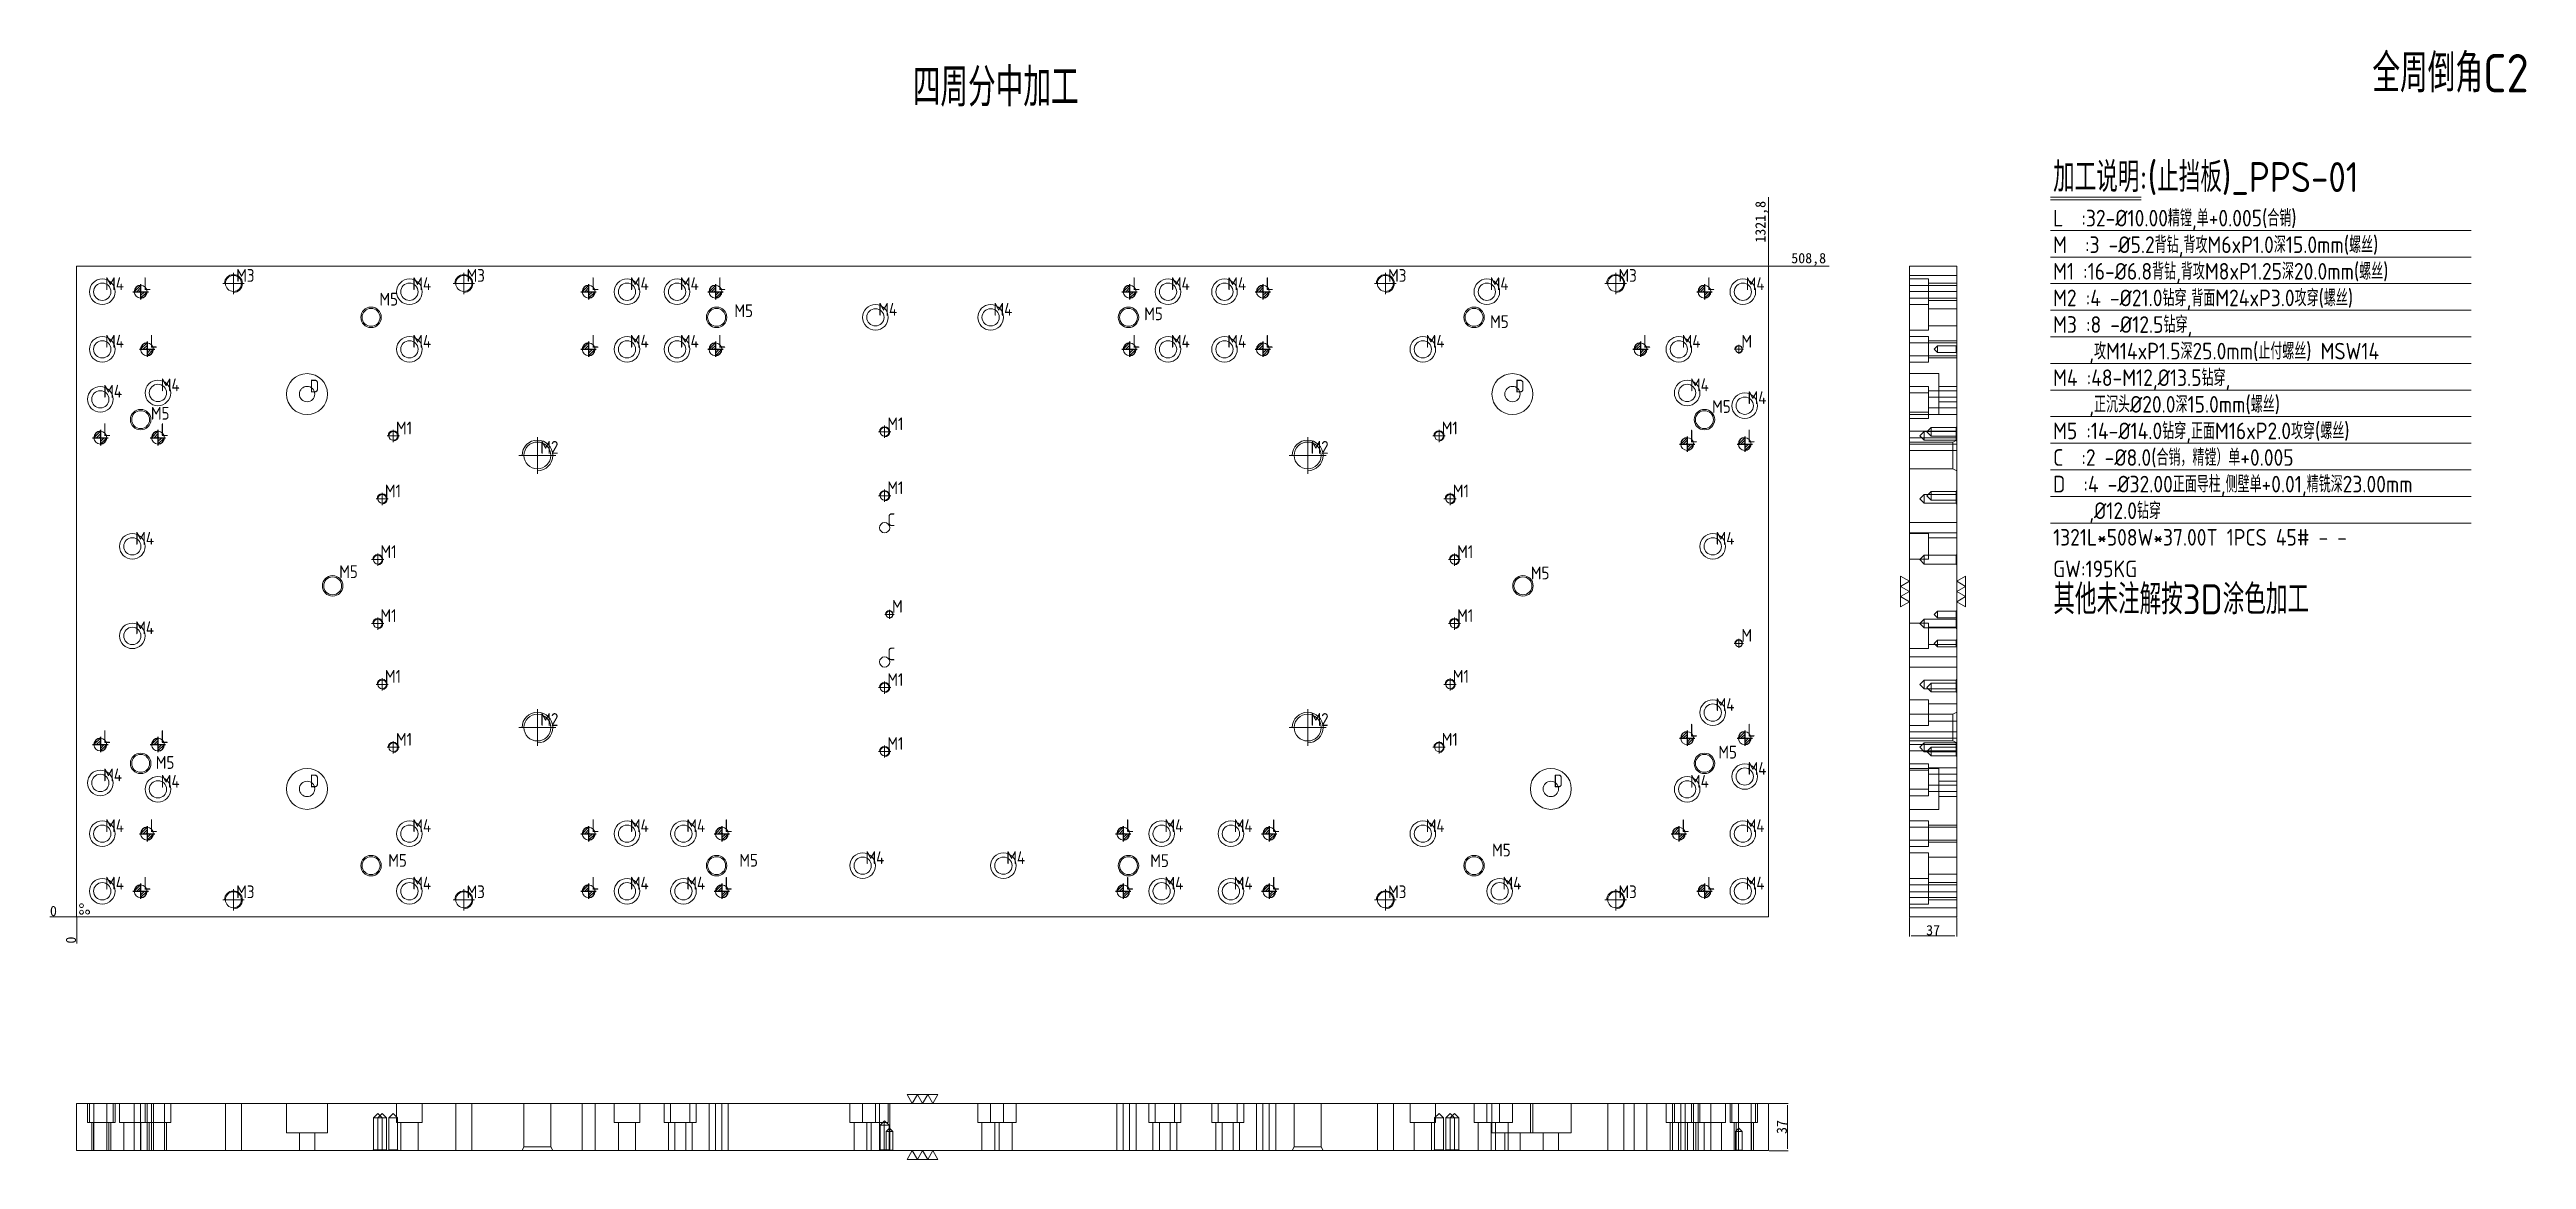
# Model space of a CAD drawing. Header units: millimetres. Extents: x 10529 to 12464, y 54936 to 55804.
import ezdxf

# ---------------------------------------------------------------- set-up
doc = ezdxf.new("R2010")
doc.units = ezdxf.units.MM
doc.linetypes.add('CENTER', pattern=[0])
doc.linetypes.add('DASHED', pattern=[0])
doc.layers.add('dim', color=4, linetype='Continuous')
doc.layers.add('dim_temp', color=161, linetype='Continuous', lineweight=9)
doc.layers.add('PPS', color=7, linetype='Continuous', true_color=0xffffff)
doc.layers.add('U1', color=7, linetype='Continuous', true_color=0xffffff)
doc.styles.add('_PUG_ERP', font='txt')
doc.styles.add('gbenor', font='gbenor.shx', dxfattribs={"bigfont": 'gbcbig'})
doc.dimstyles.new('_PUG_ERP', dxfattribs={"dimtxt": 8, "dimasz": 1.5, "dimexe": 0.5, "dimexo": 0.5, "dimgap": 0.5, "dimtad": 1, "dimtxsty": '_PUG_ERP', "dimblk": 'CLOSEDBLANK', "dimcen": 0, "dimclrd": 4, "dimclre": 4, "dimclrt": 3, "dimazin": 3, "dimtfac": 1, "dimtmove": 0, "dimatfit": 3, "dimldrblk": 'CLOSEDBLANK', "dimlwd": 9, "dimlwe": 9})

msp = doc.modelspace()

# ---------------------------------------------------------------- texts
at = {"layer": 'dim', "color": 4, "lineweight": 18, "style": 'gbenor'}
for s, height, p in [('四周分中加工', 30, (11203.096, 55759.287)), ('加工说明:(止挡板)_PPS-01', 23.4, (12094.074, 55692.407)), ('M  :3 -%%c5.2背钻,背攻M6xP1.0深15.0mm(螺丝)', 13, (12094.072, 55644.678)), ('M4', 10, (10572.075, 55615.705)), ('L', 10, (10601.975, 55615.655)), ('M3', 10, (10674.515, 55622.175)), ('M4', 10, (10812.075, 55615.705)), ('M3', 10, (10854.515, 55622.175)), ('L', 10, (10951.975, 55615.655)), ('M4', 10, (10982.075, 55615.705)), ('M4', 10, (11021.175, 55615.705)), ('L', 10, (11051.075, 55615.655)), ('L', 10, (11374.675, 55615.655)), ('M4', 10, (11404.775, 55615.705)), ('M4', 10, (11448.875, 55615.705)), ('L', 10, (11478.775, 55615.655)), ('M3', 10, (11574.515, 55622.175)), ('M4', 10, (11653.875, 55615.705)), ('M3', 10, (11754.515, 55622.175)), ('L', 10, (11823.775, 55615.655)), ('M4', 10, (11853.875, 55615.705)), ('M1 :16-%%c6.8背钻,背攻M8xP1.25深20.0mm(螺丝)', 13, (12094.072, 55623.878)), ('M5', 10, (10786.426, 55603.589)), ('M5', 10, (11063.78, 55594.556)), ('M4', 10, (11176.175, 55595.705)), ('M4', 10, (11266.175, 55595.705)), ('M5', 10, (11383.938, 55592.153)), ('M2 :4 -%%c21.0钻穿,背面M24xP3.0攻穿(螺丝)', 13, (12094.072, 55603.078)), ('M4', 10, (10572.075, 55570.705)), ('L', 10, (10606.975, 55570.655)), ('M4', 10, (10812.075, 55570.705)), ('L', 10, (10951.975, 55570.655)), ('M4', 10, (10982.075, 55570.705)), ('M4', 10, (11021.175, 55570.705)), ('L', 10, (11051.075, 55570.655)), ('L', 10, (11374.675, 55570.655)), ('M4', 10, (11404.775, 55570.705)), ('M4', 10, (11448.875, 55570.705)), ('L', 10, (11478.775, 55570.655)), ('M4', 10, (11603.875, 55570.705)), ('M5', 10, (11654.191, 55586.034)), ('L', 10, (11773.775, 55570.655)), ('M4', 10, (11803.875, 55570.705)), ('M', 10, (11850.535, 55570.655)), ('M3 :8 -%%c12.5钻穿,', 13, (12094.072, 55582.278)), ('    ,攻M14xP1.5深25.0mm(止付螺丝) MSW14', 13, (12094.072, 55561.478)), ('M4', 10, (10615.575, 55536.605)), ('D', 10, (10731.995, 55535.665)), ('D', 10, (11673.795, 55535.665)), ('M4', 10, (11810.375, 55536.605)), ('M4 :48-M12,%%c13.5钻穿,', 13, (12094.072, 55540.678)), ('M4', 10, (10570.575, 55531.605)), ('M5', 10, (10607.85, 55514.4)), ('M5', 10, (11827.687, 55519.649)), ('M4', 10, (11855.375, 55526.605)), ('    ,正沉头%%c20.0深15.0mm(螺丝)', 13, (12094.072, 55519.878)), ('L', 10, (10570.475, 55501.555)), ('L', 10, (10615.475, 55501.555)), ('M1', 10, (10799.333, 55502.9)), ('M1', 10, (11183.241, 55506.145)), ('M1', 10, (11616.377, 55502.9)), ('L', 10, (11810.275, 55496.555)), ('L', 10, (11855.275, 55496.555)), ('M5 :14-%%c14.0钻穿,正面M16xP2.0攻穿(螺丝)', 13, (12094.072, 55499.078)), ('M2', 10, (10912.115, 55487.725)), ('M2', 10, (11513.915, 55487.725)), ('M1', 10, (11183.241, 55456.145)), ('D  :4 -%%c32.00正面导柱,侧壁单+0.01,精铣深23.00mm', 13, (12094.072, 55457.478)), ('M1', 10, (10790.65, 55453.66)), ('M1', 10, (11625.06, 55453.66)), ('    ,%%c12.0钻穿', 13, (12094.072, 55436.678)), ('M4', 10, (10595.575, 55416.605)), ('C', 10, (11183.241, 55431.145)), ('M4', 10, (11830.375, 55416.605)), ('1321L*508W*37.00T 1PCS 45# - - ', 13, (12094.072, 55415.878)), ('M1', 10, (10787.241, 55406.145)), ('M1', 10, (11628.469, 55406.145)), ('M5', 10, (10755.002, 55390.52)), ('M5', 10, (11686.021, 55389.491)), ('GW:195KG ', 13, (12094.072, 55391.178)), ('M', 10, (11186.935, 55363.365)), ('M4', 10, (10595.575, 55346.605)), ('M1', 10, (10787.241, 55356.145)), ('M1', 10, (11628.469, 55356.145)), ('M', 10, (11850.535, 55340.655)), ('C', 10, (11183.241, 55326.145)), ('M1', 10, (10790.65, 55308.63)), ('M1', 10, (11183.241, 55306.145)), ('M1', 10, (11625.06, 55308.63)), ('M4', 10, (11830.375, 55286.605)), ('L', 10, (10570.475, 55261.555)), ('L', 10, (10615.475, 55261.555)), ('M2', 10, (10912.115, 55274.925)), ('M2', 10, (11513.915, 55274.925)), ('L', 10, (11810.275, 55266.555)), ('L', 10, (11855.275, 55266.555)), ('M1', 10, (10799.333, 55259.39)), ('M1', 10, (11183.241, 55256.145)), ('M1', 10, (11616.377, 55259.39)), ('M5', 10, (11832.53, 55249.389)), ('M4', 10, (10570.575, 55231.605)), ('M5', 10, (10611.666, 55241.292)), ('M4', 10, (10615.575, 55226.605)), ('D', 10, (10731.995, 55226.865)), ('D', 10, (11703.795, 55226.865)), ('M4', 10, (11810.375, 55226.605)), ('M4', 10, (11855.375, 55236.605)), ('M4', 10, (10572.075, 55191.905)), ('L', 10, (10606.975, 55191.855)), ('M4', 10, (10812.075, 55191.905)), ('L', 10, (10951.975, 55191.855)), ('M4', 10, (10982.075, 55191.905)), ('M4', 10, (11026.175, 55191.905)), ('L', 10, (11056.075, 55191.855)), ('L', 10, (11369.675, 55191.855)), ('M4', 10, (11399.775, 55191.905)), ('M4', 10, (11453.875, 55191.905)), ('L', 10, (11483.775, 55191.855)), ('M4', 10, (11603.875, 55191.905)), ('L', 10, (11803.775, 55191.855)), ('M4', 10, (11853.875, 55191.905)), ('M5', 10, (10793.318, 55164.715)), ('M5', 10, (11067.617, 55164.827)), ('M4', 10, (11166.175, 55166.905)), ('M4', 10, (11276.175, 55166.905)), ('M5', 10, (11388.692, 55164.525)), ('M5', 10, (11655.743, 55172.789)), ('M4', 10, (10572.075, 55146.905)), ('L', 10, (10601.975, 55146.855)), ('M4', 10, (10812.075, 55146.905)), ('L', 10, (10951.975, 55146.855)), ('M4', 10, (10982.075, 55146.905)), ('M4', 10, (11026.175, 55146.905)), ('L', 10, (11056.075, 55146.855)), ('L', 10, (11369.675, 55146.855)), ('M4', 10, (11399.775, 55146.905)), ('M4', 10, (11453.875, 55146.905)), ('L', 10, (11483.775, 55146.855)), ('M4', 10, (11663.875, 55146.905)), ('L', 10, (11823.775, 55146.855)), ('M4', 10, (11853.875, 55146.905)), ('M3', 10, (10674.515, 55140.175)), ('M3', 10, (10854.515, 55140.175)), ('M3', 10, (11574.515, 55140.175)), ('M3', 10, (11754.515, 55140.175))]:
    msp.add_text(s, height=height, dxfattribs=at).set_placement(p)
at = {"layer": 'dim', "color": 3, "lineweight": 18, "style": 'gbenor'}
for s, p in [('L  :32-%%c10.00精镗,单+0.005(合销)', (12094.072, 55665.478)), ('C  :2 -%%c8.0(合销，精镗）单+0.005', (12094.072, 55478.278))]:
    msp.add_text(s, height=13, dxfattribs=at).set_placement(p)
at = {"layer": 'dim', "color": 21, "lineweight": 18, "style": 'gbenor'}
msp.add_text('其他未注解按3D涂色加工', height=23.4, dxfattribs=at).set_placement((12094.29, 55362.207))
at = {"layer": 'U1', "color": 3, "lineweight": 18, "style": 'gbenor'}
msp.add_text('全周倒角C2', height=30, dxfattribs=at).set_placement((12343.529, 55770.348))

# ---------------------------------------------------------------- blocks, each defined once
blk = doc.blocks.new('*D1268')
at = {"layer": 'Defpoints', "color": 0}
for p in [(11871.6, 55634.4), (11886.6, 55634.4), (10549.9, 55125.6)]:
    blk.add_point(p, dxfattribs=at)
at = {"layer": 'dim_temp', "color": 4, "lineweight": 9}
blk.add_line((11872.1, 55634.4), (11919.1, 55634.4), dxfattribs=at)
at = {"layer": 'dim_temp', "color": 3, "lineweight": 18, "insert": (11903.1, 55639.7), "char_height": 8, "attachment_point": 5, "style": '_PUG_ERP'}
blk.add_mtext('508,8', dxfattribs=at)
blk = doc.blocks.new('_ClosedBlank')
blk = doc.blocks.new('*D1269')
at = {"layer": 'Defpoints', "color": 0}
for p in [(10534.9, 55125.6), (10549.9, 55125.6), (10549.9, 55125.6)]:
    blk.add_point(p, dxfattribs=at)
at = {"layer": 'dim_temp', "color": 4, "lineweight": 9}
blk.add_line((10549.4, 55125.6), (10529, 55125.6), dxfattribs=at)
at = {"layer": 'dim_temp', "color": 3, "lineweight": 18, "insert": (10531.7, 55130.1), "char_height": 8, "attachment_point": 5, "style": '_PUG_ERP'}
blk.add_mtext('0', dxfattribs=at)
blk = doc.blocks.new('*D1270')
at = {"layer": 'Defpoints', "color": 0}
for p in [(10549.9, 55125.6), (10549.9, 55125.6), (10549.9, 55110.6)]:
    blk.add_point(p, dxfattribs=at)
at = {"layer": 'dim_temp', "color": 4, "lineweight": 9}
blk.add_line((10549.9, 55125.1), (10549.9, 55104.8), dxfattribs=at)
at = {"layer": 'dim_temp', "color": 3, "lineweight": 18, "insert": (10545.4, 55107.4), "char_height": 8, "attachment_point": 5, "rotation": 90, "style": '_PUG_ERP'}
blk.add_mtext('0', dxfattribs=at)
blk = doc.blocks.new('*D1271')
at = {"layer": 'Defpoints', "color": 0}
for p in [(11871.6, 55649.4), (11871.6, 55634.4), (10549.9, 55125.6)]:
    blk.add_point(p, dxfattribs=at)
at = {"layer": 'dim_temp', "color": 4, "lineweight": 9}
blk.add_line((11871.6, 55634.9), (11871.6, 55688.4), dxfattribs=at)
at = {"layer": 'dim_temp', "color": 3, "lineweight": 18, "insert": (11866.4, 55669.1), "char_height": 8, "attachment_point": 5, "rotation": 90, "style": '_PUG_ERP'}
blk.add_mtext('1321,8', dxfattribs=at)
blk = doc.blocks.new('*D1272')
at = {"layer": 'Defpoints', "color": 0}
for p in [(11871.6, 54979.7), (11871.6, 54942.7), (11886.6, 54942.7)]:
    blk.add_point(p, dxfattribs=at)
at = {"layer": 'dim_temp', "color": 4, "lineweight": 9}
for p, q in [((11872.1, 54979.7), (11887.1, 54979.7)), ((11886.6, 54978.2), (11886.6, 54944.2)), ((11872.1, 54942.7), (11887.1, 54942.7))]:
    blk.add_line(p, q, dxfattribs=at)
at = {"layer": 'dim_temp', "color": 3, "lineweight": 18, "insert": (11882.1, 54961.2), "char_height": 8, "attachment_point": 5, "rotation": 90, "style": '_PUG_ERP'}
blk.add_mtext('37', dxfattribs=at)
blk = doc.blocks.new('*D1273')
at = {"layer": 'Defpoints', "color": 0}
for p in [(11981.8, 55125.6), (12018.8, 55125.6), (12018.8, 55110.6)]:
    blk.add_point(p, dxfattribs=at)
at = {"layer": 'dim_temp', "color": 4, "lineweight": 9}
for p, q in [((11981.8, 55125.1), (11981.8, 55110.1)), ((12018.8, 55125.1), (12018.8, 55110.1)), ((11983.3, 55110.6), (12017.3, 55110.6))]:
    blk.add_line(p, q, dxfattribs=at)
at = {"layer": 'dim_temp', "color": 3, "lineweight": 18, "insert": (12000.3, 55115.1), "char_height": 8, "attachment_point": 5, "style": '_PUG_ERP'}
blk.add_mtext('37', dxfattribs=at)
blk = doc.blocks.new('pg_hx_L0')
at = {"color": 230}
for p, q in [((-0.6, 0), (0.6, 0)), ((-0.5, 0), (0, 0.5)), ((-0.3, 0), (0, 0.3)), ((-0.1, 0), (0, 0.1)), ((0, 0.6), (0, -0.6)), ((0.1, 0), (0, -0.1)), ((0.5, 0), (0, -0.5)), ((0.3, 0), (0, -0.3))]:
    blk.add_line(p, q, dxfattribs=at)
for start, end in [(90, 180), (270, 0)]:
    blk.add_arc((0, 0), 0.5, start, end, dxfattribs=at)
blk = doc.blocks.new('pg_hx_LLL0')
blk.add_blockref('pg_hx_L0', (0, 0))

# ---------------------------------------------------------------- dimensions: what is measured, and where the dimension line sits
at = {"layer": 'dim_temp', "lineweight": 18}
for feature_location, offset, dtype, picture, middle in [((11871.65, 55634.4), (0, 15), 1, '*D1271', (11866.388, 55669.138)), ((11871.65, 55634.4), (15, 0), 0, '*D1268', (11903.15, 55639.662)), ((10549.85, 55125.6), (-15, 0), 0, '*D1269', (10531.683333333, 55130.1)), ((10549.85, 55125.6), (0, -15), 1, '*D1270', (10545.35, 55107.433333333))]:
    dim = msp.add_ordinate_dim(feature_location=feature_location, offset=offset, dtype=dtype, origin=(10549.85, 55125.6), dimstyle='_PUG_ERP', dxfattribs=at)
    dim.commit()
    dim.dimension.update_dxf_attribs({"geometry": picture, "text_midpoint": middle})
dim = msp.add_linear_dim(base=(12018.805, 55110.6), p1=(11981.805, 55125.6), p2=(12018.805, 55125.6), dimstyle='_PUG_ERP', dxfattribs=at)
dim.commit()
dim.dimension.update_dxf_attribs({"geometry": '*D1273', "text_midpoint": (12000.305, 55115.1)})
dim = msp.add_linear_dim(base=(11886.65, 54942.735), p1=(11871.65, 54979.735), p2=(11871.65, 54942.735), angle=90, dimstyle='_PUG_ERP', dxfattribs=at)
dim.commit()
dim.dimension.update_dxf_attribs({"geometry": '*D1272', "text_midpoint": (11882.15, 54961.235)})

# ---------------------------------------------------------------- linework, layer by layer
at = {"layer": 'dim', "color": 8, "linetype": 'Continuous', "lineweight": 18}
for p, q in [((12092.122, 55688.368), (12162.884, 55688.368)), ((12092.122, 55686.418), (12162.884, 55686.418)), ((12092.122, 55662.368), (12420.658, 55662.368)), ((12092.122, 55641.568), (12420.658, 55641.568)), ((12092.122, 55620.768), (12420.658, 55620.768)), ((12092.122, 55599.968), (12420.658, 55599.968)), ((12092.122, 55579.168), (12420.658, 55579.168)), ((12092.122, 55558.368), (12420.658, 55558.368)), ((12092.122, 55537.568), (12420.658, 55537.568)), ((12092.122, 55516.768), (12420.658, 55516.768)), ((12092.122, 55495.968), (12420.658, 55495.968)), ((12092.122, 55475.168), (12420.658, 55475.168)), ((12092.122, 55454.368), (12420.658, 55454.368)), ((12092.122, 55433.568), (12420.658, 55433.568))]:
    msp.add_line(p, q, dxfattribs=at)
at = {"layer": 'dim', "color": 20, "linetype": 'Continuous', "lineweight": 18}
for p, q in [((11981.805, 55388), (11974.877, 55392)), ((11974.877, 55392), (11974.877, 55368)), ((11981.805, 55388), (11974.877, 55384)), ((12018.805, 55388), (12025.733, 55392)), ((12018.805, 55388), (12025.733, 55384)), ((12025.733, 55392), (12025.733, 55368)), ((11981.805, 55380), (11974.877, 55384)), ((11981.805, 55380), (11974.877, 55376)), ((11981.805, 55372), (11974.877, 55376)), ((11981.805, 55372), (11974.877, 55368)), ((12018.805, 55380), (12025.733, 55384)), ((12018.805, 55380), (12025.733, 55376)), ((12018.805, 55372), (12025.733, 55376)), ((12018.805, 55372), (12025.733, 55368)), ((11202.75, 54979.735), (11198.75, 54986.663)), ((11222.75, 54986.663), (11198.75, 54986.663)), ((11202.75, 54979.735), (11206.75, 54986.663)), ((11210.75, 54979.735), (11206.75, 54986.663)), ((11210.75, 54979.735), (11214.75, 54986.663)), ((11218.75, 54979.735), (11214.75, 54986.663)), ((11218.75, 54979.735), (11222.75, 54986.663)), ((11202.75, 54942.735), (11198.75, 54935.807)), ((11202.75, 54942.735), (11206.75, 54935.807)), ((11210.75, 54942.735), (11206.75, 54935.807)), ((11210.75, 54942.735), (11214.75, 54935.807)), ((11218.75, 54942.735), (11214.75, 54935.807)), ((11218.75, 54942.735), (11222.75, 54935.807)), ((11222.75, 54935.807), (11198.75, 54935.807))]:
    msp.add_line(p, q, dxfattribs=at)
at = {"layer": 'dim', "lineweight": 18}
for centre in [(10553.641, 55134.327), (10553.641, 55129.157), (10558.382, 55129.265)]:
    msp.add_circle(centre, 1.523, dxfattribs=at)
at = {"layer": 'PPS', "color": 135, "linetype": 'Continuous', "lineweight": 18}
for p, q in [((10549.85, 55125.6), (10549.85, 55634.4)), ((10549.85, 55634.4), (11871.65, 55634.4)), ((11871.65, 55634.4), (11871.65, 55125.6)), ((11981.805, 55634.4), (11981.805, 55125.6)), ((11981.805, 55634.4), (12018.805, 55634.4)), ((12018.805, 55634.4), (12018.805, 55125.6)), ((11871.65, 55125.6), (10549.85, 55125.6)), ((11981.805, 55125.6), (12018.805, 55125.6)), ((11871.65, 54979.735), (10549.85, 54979.735)), ((10549.85, 54979.735), (10549.85, 54942.735)), ((11871.65, 54979.735), (11871.65, 54942.735)), ((11871.65, 54942.735), (10549.85, 54942.735))]:
    msp.add_line(p, q, dxfattribs=at)
at = {"layer": 'PPS', "color": 1, "linetype": 'CENTER', "lineweight": 18, "ltscale": 1.35368}
for p, q in [((10663.95, 55620.9), (10680.75, 55620.9)), ((10672.35, 55612.5), (10672.35, 55629.3)), ((10843.95, 55620.9), (10860.75, 55620.9)), ((10852.35, 55612.5), (10852.35, 55629.3)), ((11563.95, 55620.9), (11580.75, 55620.9)), ((11572.35, 55612.5), (11572.35, 55629.3)), ((11743.95, 55620.9), (11760.75, 55620.9)), ((11752.35, 55612.5), (11752.35, 55629.3)), ((11844.85, 55569.42), (11852.05, 55569.42)), ((11848.45, 55565.82), (11848.45, 55573.02)), ((10797.228, 55496.855), (10797.228, 55506.455)), ((11176.336, 55504.9), (11185.936, 55504.9)), ((11181.136, 55500.1), (11181.136, 55509.7)), ((11614.272, 55496.855), (11614.272, 55506.455)), ((10792.428, 55501.655), (10802.028, 55501.655)), ((10895.45, 55486.4), (10924.25, 55486.4)), ((10909.85, 55472), (10909.85, 55500.8)), ((11497.25, 55486.4), (11526.05, 55486.4)), ((11511.65, 55472), (11511.65, 55500.8)), ((11609.472, 55501.655), (11619.072, 55501.655)), ((10783.745, 55452.415), (10793.345, 55452.415)), ((10788.545, 55447.615), (10788.545, 55457.215)), ((11176.336, 55454.9), (11185.936, 55454.9)), ((11181.136, 55450.1), (11181.136, 55459.7)), ((11618.155, 55452.415), (11627.755, 55452.415)), ((11622.955, 55447.615), (11622.955, 55457.215)), ((10785.136, 55400.1), (10785.136, 55409.7)), ((11626.364, 55400.1), (11626.364, 55409.7)), ((10780.336, 55404.9), (10789.936, 55404.9)), ((11621.564, 55404.9), (11631.164, 55404.9)), ((10780.336, 55354.9), (10789.936, 55354.9)), ((10785.136, 55350.1), (10785.136, 55359.7)), ((11181.25, 55362.13), (11188.45, 55362.13)), ((11184.85, 55358.53), (11184.85, 55365.73)), ((11621.564, 55354.9), (11631.164, 55354.9)), ((11626.364, 55350.1), (11626.364, 55359.7)), ((11844.85, 55339.42), (11852.05, 55339.42)), ((11848.45, 55335.82), (11848.45, 55343.02)), ((10788.545, 55302.585), (10788.545, 55312.185)), ((11181.136, 55300.1), (11181.136, 55309.7)), ((11622.955, 55302.585), (11622.955, 55312.185)), ((10783.745, 55307.385), (10793.345, 55307.385)), ((11176.336, 55304.9), (11185.936, 55304.9)), ((11618.155, 55307.385), (11627.755, 55307.385)), ((10895.45, 55273.6), (10924.25, 55273.6)), ((10909.85, 55259.2), (10909.85, 55288)), ((11497.25, 55273.6), (11526.05, 55273.6)), ((11511.65, 55259.2), (11511.65, 55288)), ((10792.428, 55258.145), (10802.028, 55258.145)), ((10797.228, 55253.345), (10797.228, 55262.945)), ((11176.336, 55254.9), (11185.936, 55254.9)), ((11181.136, 55250.1), (11181.136, 55259.7)), ((11609.472, 55258.145), (11619.072, 55258.145)), ((11614.272, 55253.345), (11614.272, 55262.945)), ((10663.95, 55138.9), (10680.75, 55138.9)), ((10672.35, 55130.5), (10672.35, 55147.3)), ((10843.95, 55138.9), (10860.75, 55138.9)), ((10852.35, 55130.5), (10852.35, 55147.3)), ((11563.95, 55138.9), (11580.75, 55138.9)), ((11572.35, 55130.5), (11572.35, 55147.3)), ((11743.95, 55138.9), (11760.75, 55138.9)), ((11752.35, 55130.5), (11752.35, 55147.3))]:
    msp.add_line(p, q, dxfattribs=at)
at = {"layer": 'PPS', "color": 5, "linetype": 'DASHED', "lineweight": 13, "ltscale": 1.35368}
for p, q in [((12018.805, 55627.152), (11981.805, 55627.152)), ((11981.805, 55614.647), (12018.805, 55614.647)), ((12003.805, 55572.023), (12001.202, 55569.42)), ((12001.202, 55569.42), (12003.805, 55566.817)), ((12018.408, 55572.023), (12003.805, 55572.023)), ((12003.805, 55572.023), (12003.805, 55566.817)), ((12003.805, 55566.817), (12018.408, 55566.817)), ((12018.805, 55572.42), (12018.408, 55572.023)), ((12018.408, 55566.817), (12018.408, 55572.023)), ((12018.408, 55566.817), (12018.805, 55566.42)), ((11993.225, 55505.058), (11989.822, 55501.655)), ((12018.208, 55505.058), (11993.225, 55505.058)), ((11993.225, 55500.491), (11993.225, 55505.058)), ((11998.805, 55508.303), (11995.402, 55504.9)), ((11995.402, 55504.9), (11998.805, 55501.497)), ((12018.208, 55508.303), (11998.805, 55508.303)), ((11998.805, 55508.303), (11998.805, 55501.497)), ((12018.805, 55508.9), (12018.208, 55508.303)), ((12018.208, 55505.058), (12018.208, 55508.303)), ((12018.805, 55505.655), (12018.208, 55505.058)), ((12018.208, 55505.058), (12018.208, 55500.491)), ((12015.811, 55496.903), (11981.805, 55496.903)), ((11989.822, 55501.655), (11993.225, 55498.252)), ((11993.225, 55498.252), (11993.225, 55500.491)), ((11993.225, 55498.252), (12018.208, 55498.252)), ((11998.805, 55501.497), (12018.208, 55501.497)), ((12018.805, 55498.4), (12015.811, 55496.903)), ((12015.811, 55496.903), (12015.811, 55475.897)), ((12018.208, 55501.497), (12018.805, 55500.9)), ((12018.208, 55500.491), (12018.208, 55498.252)), ((12018.208, 55498.252), (12018.805, 55497.655)), ((11981.805, 55475.897), (12015.811, 55475.897)), ((12015.811, 55475.897), (12018.805, 55474.4)), ((11993.225, 55455.818), (11989.822, 55452.415)), ((11989.822, 55452.415), (11993.225, 55449.012)), ((12018.208, 55455.818), (11993.225, 55455.818)), ((11993.225, 55451.251), (11993.225, 55455.818)), ((11993.225, 55449.012), (11993.225, 55451.251)), ((11993.225, 55449.012), (12018.208, 55449.012)), ((11998.805, 55458.303), (11995.402, 55454.9)), ((11995.402, 55454.9), (11998.805, 55451.497)), ((12018.208, 55458.303), (11998.805, 55458.303)), ((11998.805, 55458.303), (11998.805, 55451.497)), ((11998.805, 55451.497), (12018.208, 55451.497)), ((12018.805, 55458.9), (12018.208, 55458.303)), ((12018.208, 55455.817), (12018.208, 55458.303)), ((12018.805, 55456.415), (12018.208, 55455.818)), ((12018.208, 55455.818), (12018.208, 55451.251)), ((12018.208, 55451.497), (12018.805, 55450.9)), ((12018.208, 55451.251), (12018.208, 55449.012)), ((12018.208, 55449.012), (12018.805, 55448.415)), ((11993.225, 55408.303), (11989.822, 55404.9)), ((12018.208, 55408.303), (11993.225, 55408.303)), ((11993.225, 55403.736), (11993.225, 55408.303)), ((12018.805, 55408.9), (12018.208, 55408.303)), ((12018.208, 55408.303), (12018.208, 55403.736)), ((11989.822, 55404.9), (11993.225, 55401.497)), ((11993.225, 55401.497), (11993.225, 55403.736)), ((11993.225, 55401.497), (12018.208, 55401.497)), ((12018.208, 55403.736), (12018.208, 55401.497)), ((12018.208, 55401.497), (12018.805, 55400.9)), ((11993.225, 55358.303), (11989.822, 55354.9)), ((11989.822, 55354.9), (11993.225, 55351.497)), ((12018.208, 55358.303), (11993.225, 55358.303)), ((11993.225, 55353.736), (11993.225, 55358.303)), ((11993.225, 55351.497), (11993.225, 55353.736)), ((11993.225, 55351.497), (12018.208, 55351.497)), ((12003.805, 55364.733), (12001.202, 55362.13)), ((12001.202, 55362.13), (12003.805, 55359.527)), ((12018.408, 55364.733), (12003.805, 55364.733)), ((12003.805, 55364.733), (12003.805, 55359.527)), ((12003.805, 55359.527), (12018.408, 55359.527)), ((12018.805, 55358.9), (12018.208, 55358.303)), ((12018.208, 55358.303), (12018.208, 55353.736)), ((12018.208, 55353.736), (12018.208, 55351.497)), ((12018.208, 55351.497), (12018.805, 55350.9)), ((12018.805, 55365.13), (12018.408, 55364.733)), ((12018.408, 55359.527), (12018.408, 55364.733)), ((12018.408, 55359.527), (12018.805, 55359.13)), ((12003.805, 55342.023), (12001.202, 55339.42)), ((12001.202, 55339.42), (12003.805, 55336.817)), ((12018.408, 55342.023), (12003.805, 55342.023)), ((12003.805, 55342.023), (12003.805, 55336.817)), ((12003.805, 55336.817), (12018.408, 55336.817)), ((12018.805, 55342.42), (12018.408, 55342.023)), ((12018.408, 55336.817), (12018.408, 55342.023)), ((12018.408, 55336.817), (12018.805, 55336.42)), ((11993.225, 55310.788), (11989.822, 55307.385)), ((12018.208, 55310.788), (11993.225, 55310.788)), ((11993.225, 55306.222), (11993.225, 55310.788)), ((12018.805, 55311.385), (12018.208, 55310.788)), ((12018.208, 55310.788), (12018.208, 55306.222)), ((11989.822, 55307.385), (11993.225, 55303.982)), ((11993.225, 55303.982), (11993.225, 55306.222)), ((11993.225, 55303.982), (12018.208, 55303.982)), ((11998.805, 55308.303), (11995.402, 55304.9)), ((11995.402, 55304.9), (11998.805, 55301.497)), ((12018.208, 55308.303), (11998.805, 55308.303)), ((11998.805, 55308.303), (11998.805, 55301.497)), ((11998.805, 55301.497), (12018.208, 55301.497)), ((12018.805, 55308.9), (12018.208, 55308.303)), ((12018.208, 55306.222), (12018.208, 55303.982)), ((12018.208, 55301.497), (12018.208, 55303.983)), ((12018.208, 55303.982), (12018.805, 55303.385)), ((12018.208, 55301.497), (12018.805, 55300.9)), ((12015.811, 55284.103), (11981.805, 55284.103)), ((12018.805, 55285.6), (12015.811, 55284.103)), ((12015.811, 55263.097), (12015.811, 55284.103)), ((11981.805, 55263.097), (12015.811, 55263.097)), ((11993.225, 55261.548), (11989.822, 55258.145)), ((11989.822, 55258.145), (11993.225, 55254.742)), ((12018.208, 55261.548), (11993.225, 55261.548)), ((11993.225, 55261.548), (11993.225, 55258.145)), ((11993.225, 55258.145), (11993.225, 55254.742)), ((11993.225, 55254.742), (12018.208, 55254.742)), ((11998.805, 55258.303), (11995.402, 55254.9)), ((11995.402, 55254.9), (11998.805, 55251.497)), ((12018.208, 55258.303), (11998.805, 55258.303)), ((11998.805, 55258.303), (11998.805, 55251.497)), ((11998.805, 55251.497), (12018.208, 55251.497)), ((12015.811, 55263.097), (12018.805, 55261.6)), ((12018.805, 55262.145), (12018.208, 55261.548)), ((12018.208, 55258.145), (12018.208, 55261.548)), ((12018.805, 55258.9), (12018.208, 55258.303)), ((12018.208, 55254.742), (12018.208, 55258.145)), ((12018.208, 55254.742), (12018.805, 55254.145)), ((12018.208, 55251.497), (12018.208, 55254.742)), ((12018.208, 55251.497), (12018.805, 55250.9)), ((12018.805, 55145.152), (11981.805, 55145.152)), ((11981.805, 55132.647), (12018.805, 55132.647)), ((10666.097, 54979.735), (10666.097, 54942.735)), ((10678.603, 54942.735), (10678.603, 54979.735)), ((10785.136, 54971.718), (10781.733, 54968.315)), ((10781.733, 54968.315), (10781.733, 54943.332)), ((10781.939, 54968.315), (10781.733, 54968.315)), ((10785.142, 54968.315), (10781.939, 54968.315)), ((10788.539, 54968.315), (10785.136, 54971.718)), ((10788.545, 54971.718), (10785.142, 54968.315)), ((10785.142, 54968.315), (10785.142, 54943.332)), ((10785.348, 54968.315), (10785.142, 54968.315)), ((10791.948, 54968.315), (10785.348, 54968.315)), ((10788.539, 54943.332), (10788.539, 54968.315)), ((10791.948, 54968.315), (10788.545, 54971.718)), ((10791.948, 54943.332), (10791.948, 54968.315)), ((10797.228, 54971.718), (10793.825, 54968.315)), ((10793.825, 54968.315), (10793.825, 54943.332)), ((10793.825, 54968.315), (10800.631, 54968.315)), ((10800.631, 54968.315), (10797.228, 54971.718)), ((10800.631, 54943.332), (10800.631, 54968.315)), ((10846.097, 54979.735), (10846.097, 54942.735)), ((10858.603, 54942.735), (10858.603, 54979.735)), ((10899.347, 54979.735), (10899.347, 54945.729)), ((10920.353, 54945.729), (10920.353, 54979.735)), ((11181.136, 54966.138), (11177.733, 54962.735)), ((11177.733, 54962.735), (11177.733, 54943.332)), ((11177.733, 54962.735), (11184.539, 54962.735)), ((11184.539, 54962.735), (11181.136, 54966.138)), ((11184.539, 54943.332), (11184.539, 54962.735)), ((11501.147, 54979.735), (11501.147, 54945.729)), ((11522.153, 54945.729), (11522.153, 54979.735)), ((11566.097, 54979.735), (11566.097, 54942.735)), ((11578.603, 54942.735), (11578.603, 54979.735)), ((11614.272, 54971.718), (11610.869, 54968.315)), ((11610.869, 54968.315), (11610.869, 54943.332)), ((11617.675, 54968.315), (11610.869, 54968.315)), ((11617.675, 54968.315), (11614.272, 54971.718)), ((11617.675, 54943.332), (11617.675, 54968.315)), ((11622.955, 54971.718), (11619.552, 54968.315)), ((11619.552, 54968.315), (11619.552, 54943.332)), ((11619.552, 54968.315), (11626.152, 54968.315)), ((11626.358, 54968.315), (11622.955, 54971.718)), ((11626.364, 54971.718), (11622.961, 54968.315)), ((11622.961, 54968.315), (11622.961, 54943.332)), ((11626.152, 54968.315), (11626.358, 54968.315)), ((11626.358, 54943.332), (11626.358, 54968.315)), ((11626.358, 54968.315), (11629.561, 54968.315)), ((11629.767, 54968.315), (11626.364, 54971.718)), ((11629.561, 54968.315), (11629.767, 54968.315)), ((11629.767, 54943.332), (11629.767, 54968.315)), ((11746.097, 54979.735), (11746.097, 54942.735)), ((11758.603, 54942.735), (11758.603, 54979.735)), ((10781.733, 54943.332), (10781.136, 54942.735)), ((10781.733, 54943.332), (10781.939, 54943.332)), ((10781.939, 54943.332), (10785.142, 54943.332)), ((10785.142, 54943.332), (10784.545, 54942.735)), ((10785.142, 54943.332), (10785.348, 54943.332)), ((10785.348, 54943.332), (10791.948, 54943.332)), ((10789.136, 54942.735), (10788.539, 54943.332)), ((10792.545, 54942.735), (10791.948, 54943.332)), ((10793.825, 54943.332), (10793.228, 54942.735)), ((10793.825, 54943.332), (10800.631, 54943.332)), ((10801.228, 54942.735), (10800.631, 54943.332)), ((10899.347, 54945.729), (10897.85, 54942.735)), ((10920.353, 54945.729), (10899.347, 54945.729)), ((10921.85, 54942.735), (10920.353, 54945.729)), ((11177.733, 54943.332), (11177.136, 54942.735)), ((11177.733, 54943.332), (11184.539, 54943.332)), ((11182.247, 54943.132), (11181.85, 54942.735)), ((11184.85, 54960.338), (11182.247, 54957.735)), ((11182.247, 54957.735), (11182.247, 54943.132)), ((11182.247, 54957.735), (11187.453, 54957.735)), ((11182.247, 54943.132), (11187.453, 54943.132)), ((11185.136, 54942.735), (11184.539, 54943.332)), ((11187.453, 54957.735), (11184.85, 54960.338)), ((11187.453, 54943.132), (11187.453, 54957.735)), ((11187.85, 54942.735), (11187.453, 54943.132)), ((11501.147, 54945.729), (11499.65, 54942.735)), ((11501.147, 54945.729), (11522.153, 54945.729)), ((11523.65, 54942.735), (11522.153, 54945.729)), ((11610.869, 54943.332), (11610.272, 54942.735)), ((11617.675, 54943.332), (11610.869, 54943.332)), ((11618.272, 54942.735), (11617.675, 54943.332)), ((11619.552, 54943.332), (11618.955, 54942.735)), ((11626.152, 54943.332), (11619.552, 54943.332)), ((11622.961, 54943.332), (11622.364, 54942.735)), ((11626.358, 54943.332), (11626.152, 54943.332)), ((11626.955, 54942.735), (11626.358, 54943.332)), ((11629.561, 54943.332), (11626.358, 54943.332)), ((11629.767, 54943.332), (11629.561, 54943.332)), ((11630.364, 54942.735), (11629.767, 54943.332)), ((11845.847, 54943.132), (11845.45, 54942.735)), ((11848.45, 54960.338), (11845.847, 54957.735)), ((11845.847, 54957.735), (11845.847, 54943.132)), ((11845.847, 54957.735), (11851.053, 54957.735)), ((11845.847, 54943.132), (11851.053, 54943.132)), ((11851.053, 54957.735), (11848.45, 54960.338)), ((11851.053, 54943.132), (11851.053, 54957.735)), ((11851.45, 54942.735), (11851.053, 54943.132))]:
    msp.add_line(p, q, dxfattribs=at)
at = {"layer": 'PPS', "color": 31, "linetype": 'DASHED', "lineweight": 13, "ltscale": 1.35368}
for p, q in [((11996.805, 55624.4), (11981.805, 55624.4)), ((11996.805, 55614.4), (11996.805, 55624.4)), ((12018.805, 55621.154), (11996.805, 55621.154)), ((11981.805, 55604.4), (11996.805, 55604.4)), ((11996.805, 55604.4), (11996.805, 55614.4)), ((11996.805, 55607.647), (12018.805, 55607.647)), ((11996.805, 55584.4), (11996.805, 55604.4)), ((12018.805, 55601.154), (11996.805, 55601.154)), ((11981.805, 55584.4), (11996.805, 55584.4)), ((11996.805, 55587.647), (12018.805, 55587.647)), ((11996.805, 55579.4), (11981.805, 55579.4)), ((11996.805, 55569.4), (11996.805, 55579.4)), ((12018.805, 55576.154), (11996.805, 55576.154)), ((11996.805, 55559.4), (11996.805, 55569.4)), ((11996.805, 55562.647), (12018.805, 55562.647)), ((11981.805, 55559.4), (11996.805, 55559.4)), ((11996.805, 55540.3), (11981.805, 55540.3)), ((11996.805, 55535.3), (11981.805, 55535.3)), ((11996.805, 55535.3), (11996.805, 55540.3)), ((12018.805, 55537.054), (11996.805, 55537.054)), ((11996.805, 55525.3), (11996.805, 55535.3)), ((12018.805, 55532.054), (11996.805, 55532.054)), ((11996.805, 55515.3), (11996.805, 55525.3)), ((11996.805, 55523.546), (12018.805, 55523.546)), ((11981.805, 55520.3), (11996.805, 55520.3)), ((11981.805, 55515.3), (11996.805, 55515.3)), ((11996.805, 55518.546), (12018.805, 55518.546)), ((11996.805, 55425.3), (11981.805, 55425.3)), ((11996.805, 55415.3), (11996.805, 55425.3)), ((12018.805, 55422.054), (11996.805, 55422.054)), ((11996.805, 55405.3), (11996.805, 55415.3)), ((11996.805, 55408.546), (12018.805, 55408.546)), ((11981.805, 55405.3), (11996.805, 55405.3)), ((11996.805, 55355.3), (11981.805, 55355.3)), ((11996.805, 55335.3), (11996.805, 55355.3)), ((12018.805, 55352.054), (11996.805, 55352.054)), ((11981.805, 55335.3), (11996.805, 55335.3)), ((11996.805, 55338.546), (12018.805, 55338.546)), ((11996.805, 55295.3), (11981.805, 55295.3)), ((11996.805, 55285.3), (11996.805, 55295.3)), ((12018.805, 55292.054), (11996.805, 55292.054)), ((11981.805, 55275.3), (11996.805, 55275.3)), ((11996.805, 55275.3), (11996.805, 55285.3)), ((11996.805, 55278.546), (12018.805, 55278.546)), ((11996.805, 55245.3), (11981.805, 55245.3)), ((11996.805, 55240.3), (11981.805, 55240.3)), ((11996.805, 55235.3), (11996.805, 55245.3)), ((12018.805, 55242.054), (11996.805, 55242.054)), ((12018.805, 55237.054), (11996.805, 55237.054)), ((11996.805, 55225.3), (11996.805, 55235.3)), ((11981.805, 55225.3), (11996.805, 55225.3)), ((11981.805, 55220.3), (11996.805, 55220.3)), ((11996.805, 55228.546), (12018.805, 55228.546)), ((11996.805, 55220.3), (11996.805, 55225.3)), ((11996.805, 55223.546), (12018.805, 55223.546)), ((11996.805, 55200.6), (11981.805, 55200.6)), ((11996.805, 55200.6), (11996.805, 55190.6)), ((12018.805, 55197.353), (11996.805, 55197.353)), ((11981.805, 55180.6), (11996.805, 55180.6)), ((11996.805, 55175.6), (11981.805, 55175.6)), ((11996.805, 55190.6), (11996.805, 55180.6)), ((11996.805, 55183.846), (12018.805, 55183.846)), ((11996.805, 55175.6), (11996.805, 55155.6)), ((11996.805, 55155.6), (11981.805, 55155.6)), ((12018.805, 55172.353), (11996.805, 55172.353)), ((11996.805, 55158.846), (12018.805, 55158.846)), ((11996.805, 55155.6), (11996.805, 55145.6)), ((11981.805, 55135.6), (11996.805, 55135.6)), ((12018.805, 55152.353), (11996.805, 55152.353)), ((11996.805, 55145.6), (11996.805, 55135.6)), ((11996.805, 55138.846), (12018.805, 55138.846)), ((10558.35, 54979.735), (10558.35, 54964.735)), ((10558.35, 54964.735), (10559.85, 54964.735)), ((10559.85, 54979.735), (10559.85, 54964.735)), ((10559.85, 54964.735), (10579.85, 54964.735)), ((10561.596, 54964.735), (10561.596, 54942.735)), ((10563.096, 54964.735), (10563.096, 54942.735)), ((10575.103, 54942.735), (10575.103, 54964.735)), ((10576.603, 54942.735), (10576.603, 54964.735)), ((10578.35, 54964.735), (10578.35, 54979.735)), ((10579.85, 54964.735), (10579.85, 54979.735)), ((10583.35, 54979.735), (10583.35, 54964.735)), ((10583.35, 54964.735), (10603.35, 54964.735)), ((10586.596, 54964.735), (10586.596, 54942.735)), ((10600.103, 54942.735), (10600.103, 54964.735)), ((10603.35, 54979.735), (10603.35, 54964.735)), ((10603.35, 54964.735), (10623.35, 54964.735)), ((10606.596, 54964.735), (10606.596, 54942.735)), ((10620.103, 54942.735), (10620.103, 54964.735)), ((10623.35, 54964.735), (10623.35, 54979.735)), ((10799.85, 54979.735), (10799.85, 54964.735)), ((10799.85, 54964.735), (10819.85, 54964.735)), ((10803.096, 54964.735), (10803.096, 54942.735)), ((10816.603, 54942.735), (10816.603, 54964.735)), ((10819.85, 54964.735), (10819.85, 54979.735)), ((10969.85, 54979.735), (10969.85, 54964.735)), ((10969.85, 54964.735), (10989.85, 54964.735)), ((10973.096, 54964.735), (10973.096, 54942.735)), ((10986.603, 54942.735), (10986.603, 54964.735)), ((10989.85, 54964.735), (10989.85, 54979.735)), ((11008.95, 54979.735), (11008.95, 54964.735)), ((11008.95, 54964.735), (11013.95, 54964.735)), ((11012.197, 54964.735), (11012.197, 54942.735)), ((11013.95, 54979.735), (11013.95, 54964.735)), ((11013.95, 54964.735), (11033.95, 54964.735)), ((11017.197, 54964.735), (11017.197, 54942.735)), ((11025.703, 54942.735), (11025.703, 54964.735)), ((11028.95, 54964.735), (11028.95, 54979.735)), ((11030.703, 54942.735), (11030.703, 54964.735)), ((11033.95, 54964.735), (11033.95, 54979.735)), ((11153.95, 54979.735), (11153.95, 54964.735)), ((11153.95, 54964.735), (11173.95, 54964.735)), ((11157.197, 54964.735), (11157.197, 54942.735)), ((11163.95, 54979.735), (11163.95, 54964.735)), ((11167.197, 54964.735), (11167.197, 54942.735)), ((11170.703, 54942.735), (11170.703, 54964.735)), ((11173.95, 54964.735), (11173.95, 54979.735)), ((11173.95, 54964.735), (11183.95, 54964.735)), ((11180.703, 54942.735), (11180.703, 54964.735)), ((11183.95, 54964.735), (11183.95, 54979.735)), ((11253.95, 54979.735), (11253.95, 54964.735)), ((11253.95, 54964.735), (11263.95, 54964.735)), ((11257.197, 54964.735), (11257.197, 54942.735)), ((11263.95, 54979.735), (11263.95, 54964.735)), ((11263.95, 54964.735), (11283.95, 54964.735)), ((11267.197, 54964.735), (11267.197, 54942.735)), ((11270.703, 54942.735), (11270.703, 54964.735)), ((11273.95, 54964.735), (11273.95, 54979.735)), ((11280.703, 54942.735), (11280.703, 54964.735)), ((11283.95, 54964.735), (11283.95, 54979.735)), ((11387.55, 54979.735), (11387.55, 54964.735)), ((11407.55, 54964.735), (11387.55, 54964.735)), ((11390.797, 54964.735), (11390.797, 54942.735)), ((11392.55, 54979.735), (11392.55, 54964.735)), ((11395.797, 54964.735), (11395.797, 54942.735)), ((11404.303, 54942.735), (11404.303, 54964.735)), ((11407.55, 54964.735), (11407.55, 54979.735)), ((11412.55, 54964.735), (11407.55, 54964.735)), ((11409.303, 54942.735), (11409.303, 54964.735)), ((11412.55, 54964.735), (11412.55, 54979.735)), ((11436.65, 54979.735), (11436.65, 54964.735)), ((11441.649, 54964.735), (11436.65, 54964.735)), ((11439.897, 54964.735), (11439.897, 54942.735)), ((11441.65, 54979.735), (11441.65, 54964.735)), ((11461.65, 54964.735), (11441.65, 54964.735)), ((11444.897, 54964.735), (11444.897, 54942.735)), ((11453.404, 54942.735), (11453.404, 54964.735)), ((11456.65, 54964.735), (11456.65, 54979.735)), ((11458.404, 54942.735), (11458.404, 54964.735)), ((11461.65, 54964.735), (11461.65, 54979.735)), ((11591.65, 54979.735), (11591.65, 54964.735)), ((11611.65, 54964.735), (11591.65, 54964.735)), ((11594.897, 54964.735), (11594.897, 54942.735)), ((11608.404, 54942.735), (11608.404, 54964.735)), ((11611.65, 54964.735), (11611.65, 54979.735)), ((11641.65, 54979.735), (11641.65, 54964.735)), ((11651.65, 54964.735), (11641.65, 54964.735)), ((11644.897, 54964.735), (11644.897, 54942.735)), ((11651.65, 54979.735), (11651.65, 54964.735)), ((11671.65, 54964.735), (11651.65, 54964.735)), ((11654.897, 54964.735), (11654.897, 54942.735)), ((11658.404, 54942.735), (11658.404, 54964.735)), ((11661.65, 54964.735), (11661.65, 54979.735)), ((11668.404, 54942.735), (11668.404, 54964.735)), ((11671.65, 54964.735), (11671.65, 54979.735)), ((11791.65, 54979.735), (11791.65, 54964.735)), ((11798.149, 54964.735), (11791.65, 54964.735)), ((11794.897, 54964.735), (11794.897, 54942.735)), ((11798.15, 54979.735), (11798.15, 54964.735)), ((11818.15, 54964.735), (11798.15, 54964.735)), ((11801.397, 54964.735), (11801.397, 54942.735)), ((11808.404, 54942.735), (11808.404, 54964.735)), ((11811.65, 54964.735), (11811.65, 54979.735)), ((11814.904, 54942.735), (11814.904, 54964.735)), ((11818.15, 54964.735), (11818.15, 54979.735)), ((11838.15, 54964.735), (11818.15, 54964.735)), ((11821.397, 54964.735), (11821.397, 54942.735)), ((11834.904, 54942.735), (11834.904, 54964.735)), ((11838.15, 54964.735), (11838.15, 54979.735)), ((11841.65, 54979.735), (11841.65, 54964.735)), ((11861.65, 54964.735), (11841.65, 54964.735)), ((11843.15, 54979.735), (11843.15, 54964.735)), ((11844.897, 54964.735), (11844.897, 54942.735)), ((11846.397, 54964.735), (11846.397, 54942.735)), ((11858.404, 54942.735), (11858.404, 54964.735)), ((11859.904, 54942.735), (11859.904, 54964.735)), ((11861.65, 54964.735), (11861.65, 54979.735)), ((11863.15, 54964.735), (11861.65, 54964.735)), ((11863.15, 54964.735), (11863.15, 54979.735))]:
    msp.add_line(p, q, dxfattribs=at)
at = {"layer": 'PPS', "color": 135, "linetype": 'DASHED', "lineweight": 13, "ltscale": 1.35368}
for p, q in [((12018.805, 55619.4), (11981.805, 55619.4)), ((11981.805, 55609.4), (12018.805, 55609.4)), ((12018.805, 55574.4), (11981.805, 55574.4)), ((11981.805, 55564.4), (12018.805, 55564.4)), ((12018.805, 55540.4), (12004.805, 55540.4)), ((12004.805, 55528.4), (12018.805, 55528.4)), ((12018.805, 55505.3), (11981.805, 55505.3)), ((12018.805, 55500.3), (11981.805, 55500.3)), ((11981.805, 55495.3), (12018.805, 55495.3)), ((11981.805, 55490.3), (12018.805, 55490.3)), ((12018.805, 55433.9), (11981.805, 55433.9)), ((11981.805, 55425.9), (12018.805, 55425.9)), ((12018.805, 55328.9), (11981.805, 55328.9)), ((11981.805, 55320.9), (12018.805, 55320.9)), ((12018.805, 55270.3), (11981.805, 55270.3)), ((12018.805, 55265.3), (11981.805, 55265.3)), ((11981.805, 55260.3), (12018.805, 55260.3)), ((11981.805, 55255.3), (12018.805, 55255.3)), ((12018.805, 55231.6), (12004.805, 55231.6)), ((12004.805, 55219.6), (12018.805, 55219.6)), ((12018.805, 55195.6), (11981.805, 55195.6)), ((11981.805, 55185.6), (12018.805, 55185.6)), ((12018.805, 55150.6), (11981.805, 55150.6)), ((11981.805, 55140.6), (12018.805, 55140.6)), ((10563.35, 54979.735), (10563.35, 54942.735)), ((10573.35, 54942.735), (10573.35, 54979.735)), ((10594.85, 54979.735), (10594.85, 54942.735)), ((10599.85, 54979.735), (10599.85, 54942.735)), ((10604.85, 54942.735), (10604.85, 54979.735)), ((10608.35, 54979.735), (10608.35, 54942.735)), ((10609.85, 54942.735), (10609.85, 54979.735)), ((10618.35, 54942.735), (10618.35, 54979.735)), ((10944.85, 54979.735), (10944.85, 54942.735)), ((10954.85, 54942.735), (10954.85, 54979.735)), ((11043.95, 54979.735), (11043.95, 54942.735)), ((11048.95, 54979.735), (11048.95, 54942.735)), ((11053.95, 54942.735), (11053.95, 54979.735)), ((11058.95, 54942.735), (11058.95, 54979.735)), ((11177.136, 54979.735), (11177.136, 54942.735)), ((11185.136, 54942.735), (11185.136, 54979.735)), ((11362.55, 54979.735), (11362.55, 54942.735)), ((11367.55, 54979.735), (11367.55, 54942.735)), ((11372.55, 54942.735), (11372.55, 54979.735)), ((11377.55, 54942.735), (11377.55, 54979.735)), ((11471.65, 54979.735), (11471.65, 54942.735)), ((11476.65, 54979.735), (11476.65, 54942.735)), ((11481.65, 54942.735), (11481.65, 54979.735)), ((11486.65, 54942.735), (11486.65, 54979.735)), ((11766.65, 54979.735), (11766.65, 54942.735)), ((11776.65, 54942.735), (11776.65, 54979.735)), ((11796.65, 54979.735), (11796.65, 54942.735)), ((11803.15, 54979.735), (11803.15, 54942.735)), ((11806.65, 54942.735), (11806.65, 54979.735)), ((11813.15, 54942.735), (11813.15, 54979.735)), ((11816.65, 54979.735), (11816.65, 54942.735)), ((11826.65, 54942.735), (11826.65, 54979.735)), ((11848.15, 54979.735), (11848.15, 54942.735)), ((11858.15, 54942.735), (11858.15, 54979.735)), ((10723.85, 54956.735), (10723.85, 54942.735)), ((10735.85, 54942.735), (10735.85, 54956.735)), ((11665.65, 54956.735), (11665.65, 54942.735)), ((11677.65, 54942.735), (11677.65, 54956.735)), ((11695.65, 54956.735), (11695.65, 54942.735)), ((11707.65, 54942.735), (11707.65, 54956.735))]:
    msp.add_line(p, q, dxfattribs=at)
at = {"layer": 'PPS', "color": 2, "linetype": 'DASHED', "lineweight": 13, "ltscale": 1.35368}
for p, q in [((12004.805, 55550.4), (11981.805, 55550.4)), ((12004.805, 55550.4), (12004.805, 55518.4)), ((11981.805, 55518.4), (12004.805, 55518.4)), ((12004.805, 55241.6), (11981.805, 55241.6)), ((12004.805, 55209.6), (12004.805, 55241.6)), ((11981.805, 55209.6), (12004.805, 55209.6)), ((10713.85, 54979.735), (10713.85, 54956.735)), ((10745.85, 54956.735), (10745.85, 54979.735)), ((11655.65, 54979.735), (11655.65, 54956.735)), ((11685.65, 54979.735), (11685.65, 54956.735)), ((11687.65, 54956.735), (11687.65, 54979.735)), ((11717.65, 54956.735), (11717.65, 54979.735)), ((10745.85, 54956.735), (10713.85, 54956.735)), ((11655.65, 54956.735), (11685.65, 54956.735)), ((11685.65, 54956.735), (11717.65, 54956.735))]:
    msp.add_line(p, q, dxfattribs=at)
at = {"layer": 'PPS', "color": 42, "linetype": 'Continuous', "lineweight": 18}
for centre, radius in [((10569.85, 55614.4), 10), ((10569.85, 55614.4), 6.753), ((10672.35, 55620.9), 6.253), ((10809.85, 55614.4), 10), ((10809.85, 55614.4), 6.753), ((10852.35, 55620.9), 6.253), ((10979.85, 55614.4), 10), ((10979.85, 55614.4), 6.753), ((11018.95, 55614.4), 10), ((11018.95, 55614.4), 6.753), ((11402.55, 55614.4), 10), ((11402.55, 55614.4), 6.753), ((11446.65, 55614.4), 10), ((11446.65, 55614.4), 6.753), ((11572.35, 55620.9), 6.253), ((11651.65, 55614.4), 10), ((11651.65, 55614.4), 6.753), ((11752.35, 55620.9), 6.253), ((11851.65, 55614.4), 10), ((11851.65, 55614.4), 6.753), ((10779.85, 55594.4), 8), ((10779.85, 55594.4), 7.003), ((11049.85, 55594.4), 8), ((11049.85, 55594.4), 7.003), ((11173.95, 55594.4), 10), ((11173.95, 55594.4), 6.753), ((11263.95, 55594.4), 10), ((11263.95, 55594.4), 6.753), ((11371.65, 55594.4), 8), ((11371.65, 55594.4), 7.003), ((11641.65, 55594.4), 8), ((11641.65, 55594.4), 7.003), ((10569.85, 55569.4), 10), ((10569.85, 55569.4), 6.753), ((10809.85, 55569.4), 10), ((10809.85, 55569.4), 6.753), ((10979.85, 55569.4), 10), ((10979.85, 55569.4), 6.753), ((11018.95, 55569.4), 10), ((11018.95, 55569.4), 6.753), ((11402.55, 55569.4), 10), ((11402.55, 55569.4), 6.753), ((11446.65, 55569.4), 10), ((11446.65, 55569.4), 6.753), ((11601.65, 55569.4), 10), ((11601.65, 55569.4), 6.753), ((11801.65, 55569.4), 10), ((11801.65, 55569.4), 6.753), ((10613.35, 55535.3), 10), ((10613.35, 55535.3), 6.753), ((11808.15, 55535.3), 10), ((11808.15, 55535.3), 6.753), ((10568.35, 55530.3), 10), ((10568.35, 55530.3), 6.753), ((10729.85, 55534.4), 6), ((11671.65, 55534.4), 6), ((11853.15, 55525.3), 10), ((11853.15, 55525.3), 6.753), ((10599.85, 55514.4), 8), ((10599.85, 55514.4), 7.003), ((11821.65, 55514.4), 8), ((11821.65, 55514.4), 7.003), ((10909.85, 55486.4), 10.503), ((11511.65, 55486.4), 10.503), ((11181.136, 55429.9), 4), ((10593.35, 55415.3), 10), ((10593.35, 55415.3), 6.753), ((11828.15, 55415.3), 10), ((11828.15, 55415.3), 6.753), ((10749.85, 55384.4), 8), ((10749.85, 55384.4), 7.003), ((11679.85, 55384.4), 8), ((11679.85, 55384.4), 7.003), ((10593.35, 55345.3), 10), ((10593.35, 55345.3), 6.753), ((11181.136, 55324.9), 4), ((11828.15, 55285.3), 10), ((11828.15, 55285.3), 6.753), ((10909.85, 55273.6), 10.503), ((11511.65, 55273.6), 10.503), ((10599.85, 55245.6), 8), ((10599.85, 55245.6), 7.003), ((11821.65, 55245.6), 8), ((11821.65, 55245.6), 7.003), ((10568.35, 55230.3), 10), ((10568.35, 55230.3), 6.753), ((10613.35, 55225.3), 10), ((11808.15, 55225.3), 10), ((11853.15, 55235.3), 10), ((11853.15, 55235.3), 6.753), ((10613.35, 55225.3), 6.753), ((10729.85, 55225.6), 6), ((11701.65, 55225.6), 6), ((11808.15, 55225.3), 6.753), ((10569.85, 55190.6), 10), ((10569.85, 55190.6), 6.753), ((10809.85, 55190.6), 10), ((10809.85, 55190.6), 6.753), ((10979.85, 55190.6), 10), ((10979.85, 55190.6), 6.753), ((11023.95, 55190.6), 10), ((11023.95, 55190.6), 6.753), ((11397.55, 55190.6), 10), ((11397.55, 55190.6), 6.753), ((11451.65, 55190.6), 10), ((11451.65, 55190.6), 6.753), ((11601.65, 55190.6), 10), ((11601.65, 55190.6), 6.753), ((11851.65, 55190.6), 10), ((11851.65, 55190.6), 6.753), ((11163.95, 55165.6), 10), ((11273.95, 55165.6), 10), ((10569.85, 55145.6), 10), ((10779.85, 55165.6), 8), ((10779.85, 55165.6), 7.003), ((10809.85, 55145.6), 10), ((10979.85, 55145.6), 10), ((11023.95, 55145.6), 10), ((11049.85, 55165.6), 8), ((11049.85, 55165.6), 7.003), ((11163.95, 55165.6), 6.753), ((11273.95, 55165.6), 6.753), ((11371.65, 55165.6), 8), ((11371.65, 55165.6), 7.003), ((11397.55, 55145.6), 10), ((11451.65, 55145.6), 10), ((11641.65, 55165.6), 8), ((11641.65, 55165.6), 7.003), ((11661.65, 55145.6), 10), ((11851.65, 55145.6), 10), ((10569.85, 55145.6), 6.753), ((10672.35, 55138.9), 6.253), ((10809.85, 55145.6), 6.753), ((10852.35, 55138.9), 6.253), ((10979.85, 55145.6), 6.753), ((11023.95, 55145.6), 6.753), ((11397.55, 55145.6), 6.753), ((11451.65, 55145.6), 6.753), ((11572.35, 55138.9), 6.253), ((11661.65, 55145.6), 6.753), ((11752.35, 55138.9), 6.253), ((11851.65, 55145.6), 6.753)]:
    msp.add_circle(centre, radius, dxfattribs=at)
at = {"layer": 'PPS', "color": 1, "linetype": 'Continuous', "lineweight": 18}
for centre in [(10599.85, 55614.4), (10949.85, 55614.4), (11048.95, 55614.4), (11372.55, 55614.4), (11476.65, 55614.4), (11821.65, 55614.4), (10604.85, 55569.4), (10949.85, 55569.4), (11048.95, 55569.4), (11372.55, 55569.4), (11476.65, 55569.4), (11771.65, 55569.4), (10568.35, 55500.3), (10613.35, 55500.3), (11808.15, 55495.3), (11853.15, 55495.3), (10568.35, 55260.3), (10613.35, 55260.3), (11808.15, 55265.3), (11853.15, 55265.3), (10604.85, 55190.6), (10949.85, 55190.6), (11053.95, 55190.6), (11367.55, 55190.6), (11481.65, 55190.6), (11801.65, 55190.6), (10599.85, 55145.6), (10949.85, 55145.6), (11053.95, 55145.6), (11367.55, 55145.6), (11481.65, 55145.6), (11821.65, 55145.6)]:
    msp.add_circle(centre, 5, dxfattribs=at)
at = {"layer": 'PPS', "color": 30, "linetype": 'DASHED', "lineweight": 13, "ltscale": 1.35368}
for centre, radius in [((11848.45, 55569.42), 2.603), ((10797.228, 55501.655), 3.403), ((11181.136, 55504.9), 3.403), ((11614.272, 55501.655), 3.403), ((10788.545, 55452.415), 3.403), ((11181.136, 55454.9), 3.403), ((11622.955, 55452.415), 3.403), ((10785.136, 55404.9), 3.403), ((11626.364, 55404.9), 3.403), ((10785.136, 55354.9), 3.403), ((11184.85, 55362.13), 2.603), ((11626.364, 55354.9), 3.403), ((11848.45, 55339.42), 2.603), ((10788.545, 55307.385), 3.403), ((11622.955, 55307.385), 3.403), ((11181.136, 55304.9), 3.403), ((10797.228, 55258.145), 3.403), ((11181.136, 55254.9), 3.403), ((11614.272, 55258.145), 3.403)]:
    msp.add_circle(centre, radius, dxfattribs=at)
at = {"layer": 'PPS', "color": 2, "linetype": 'Continuous', "lineweight": 18}
for centre in [(10729.85, 55534.4), (11671.65, 55534.4), (10729.85, 55225.6), (11701.65, 55225.6)]:
    msp.add_circle(centre, 16, dxfattribs=at)
at = {"layer": 'PPS', "color": 42, "linetype": 'Continuous', "lineweight": 18}
for centre in [(10672.35, 55620.9), (10852.35, 55620.9), (11572.35, 55620.9), (11752.35, 55620.9), (10672.35, 55138.9), (10852.35, 55138.9), (11572.35, 55138.9), (11752.35, 55138.9)]:
    msp.add_arc(centre, 7, 270, 180, dxfattribs=at)
at = {"layer": 'PPS', "color": 30, "linetype": 'DASHED', "lineweight": 18, "ltscale": 1.35368}
for centre, radius in [((11848.45, 55569.42), 3), ((10797.228, 55501.655), 4), ((11181.136, 55504.9), 4), ((11614.272, 55501.655), 4), ((10909.85, 55486.4), 12), ((11511.65, 55486.4), 12), ((10788.545, 55452.415), 4), ((11181.136, 55454.9), 4), ((11622.955, 55452.415), 4), ((10785.136, 55404.9), 4), ((11626.364, 55404.9), 4), ((10785.136, 55354.9), 4), ((11184.85, 55362.13), 3), ((11626.364, 55354.9), 4), ((11848.45, 55339.42), 3), ((10788.545, 55307.385), 4), ((11622.955, 55307.385), 4), ((11181.136, 55304.9), 4), ((10909.85, 55273.6), 12), ((11511.65, 55273.6), 12), ((10797.228, 55258.145), 4), ((11181.136, 55254.9), 4), ((11614.272, 55258.145), 4)]:
    msp.add_arc(centre, radius, 270, 180, dxfattribs=at)

# ---------------------------------------------------------------- block references
at = {"layer": 'PPS', "lineweight": 18, "ltscale": 1.35368, "xscale": 10, "yscale": 10, "zscale": 10}
for p in [(10599.85, 55614.4), (10949.85, 55614.4), (11048.95, 55614.4), (11372.55, 55614.4), (11476.65, 55614.4), (11821.65, 55614.4), (10604.85, 55569.4), (10949.85, 55569.4), (11048.95, 55569.4), (11372.55, 55569.4), (11476.65, 55569.4), (11771.65, 55569.4), (10568.35, 55500.3), (10613.35, 55500.3), (11808.15, 55495.3), (11853.15, 55495.3), (11808.15, 55265.3), (11853.15, 55265.3), (10568.35, 55260.3), (10613.35, 55260.3), (10604.85, 55190.6), (10949.85, 55190.6), (11053.95, 55190.6), (11367.55, 55190.6), (11481.65, 55190.6), (11801.65, 55190.6), (10599.85, 55145.6), (10949.85, 55145.6), (11053.95, 55145.6), (11367.55, 55145.6), (11481.65, 55145.6), (11821.65, 55145.6)]:
    msp.add_blockref('pg_hx_LLL0', p, dxfattribs=at)

msp.set_redraw_order([(e.dxf.handle, doc.entitydb.next_handle()) for e in msp.query("TEXT MTEXT ATTDEF DIMENSION ARC_DIMENSION")])  # texts and dimensions are drawn at this point

doc.saveas('drawing.dxf')
